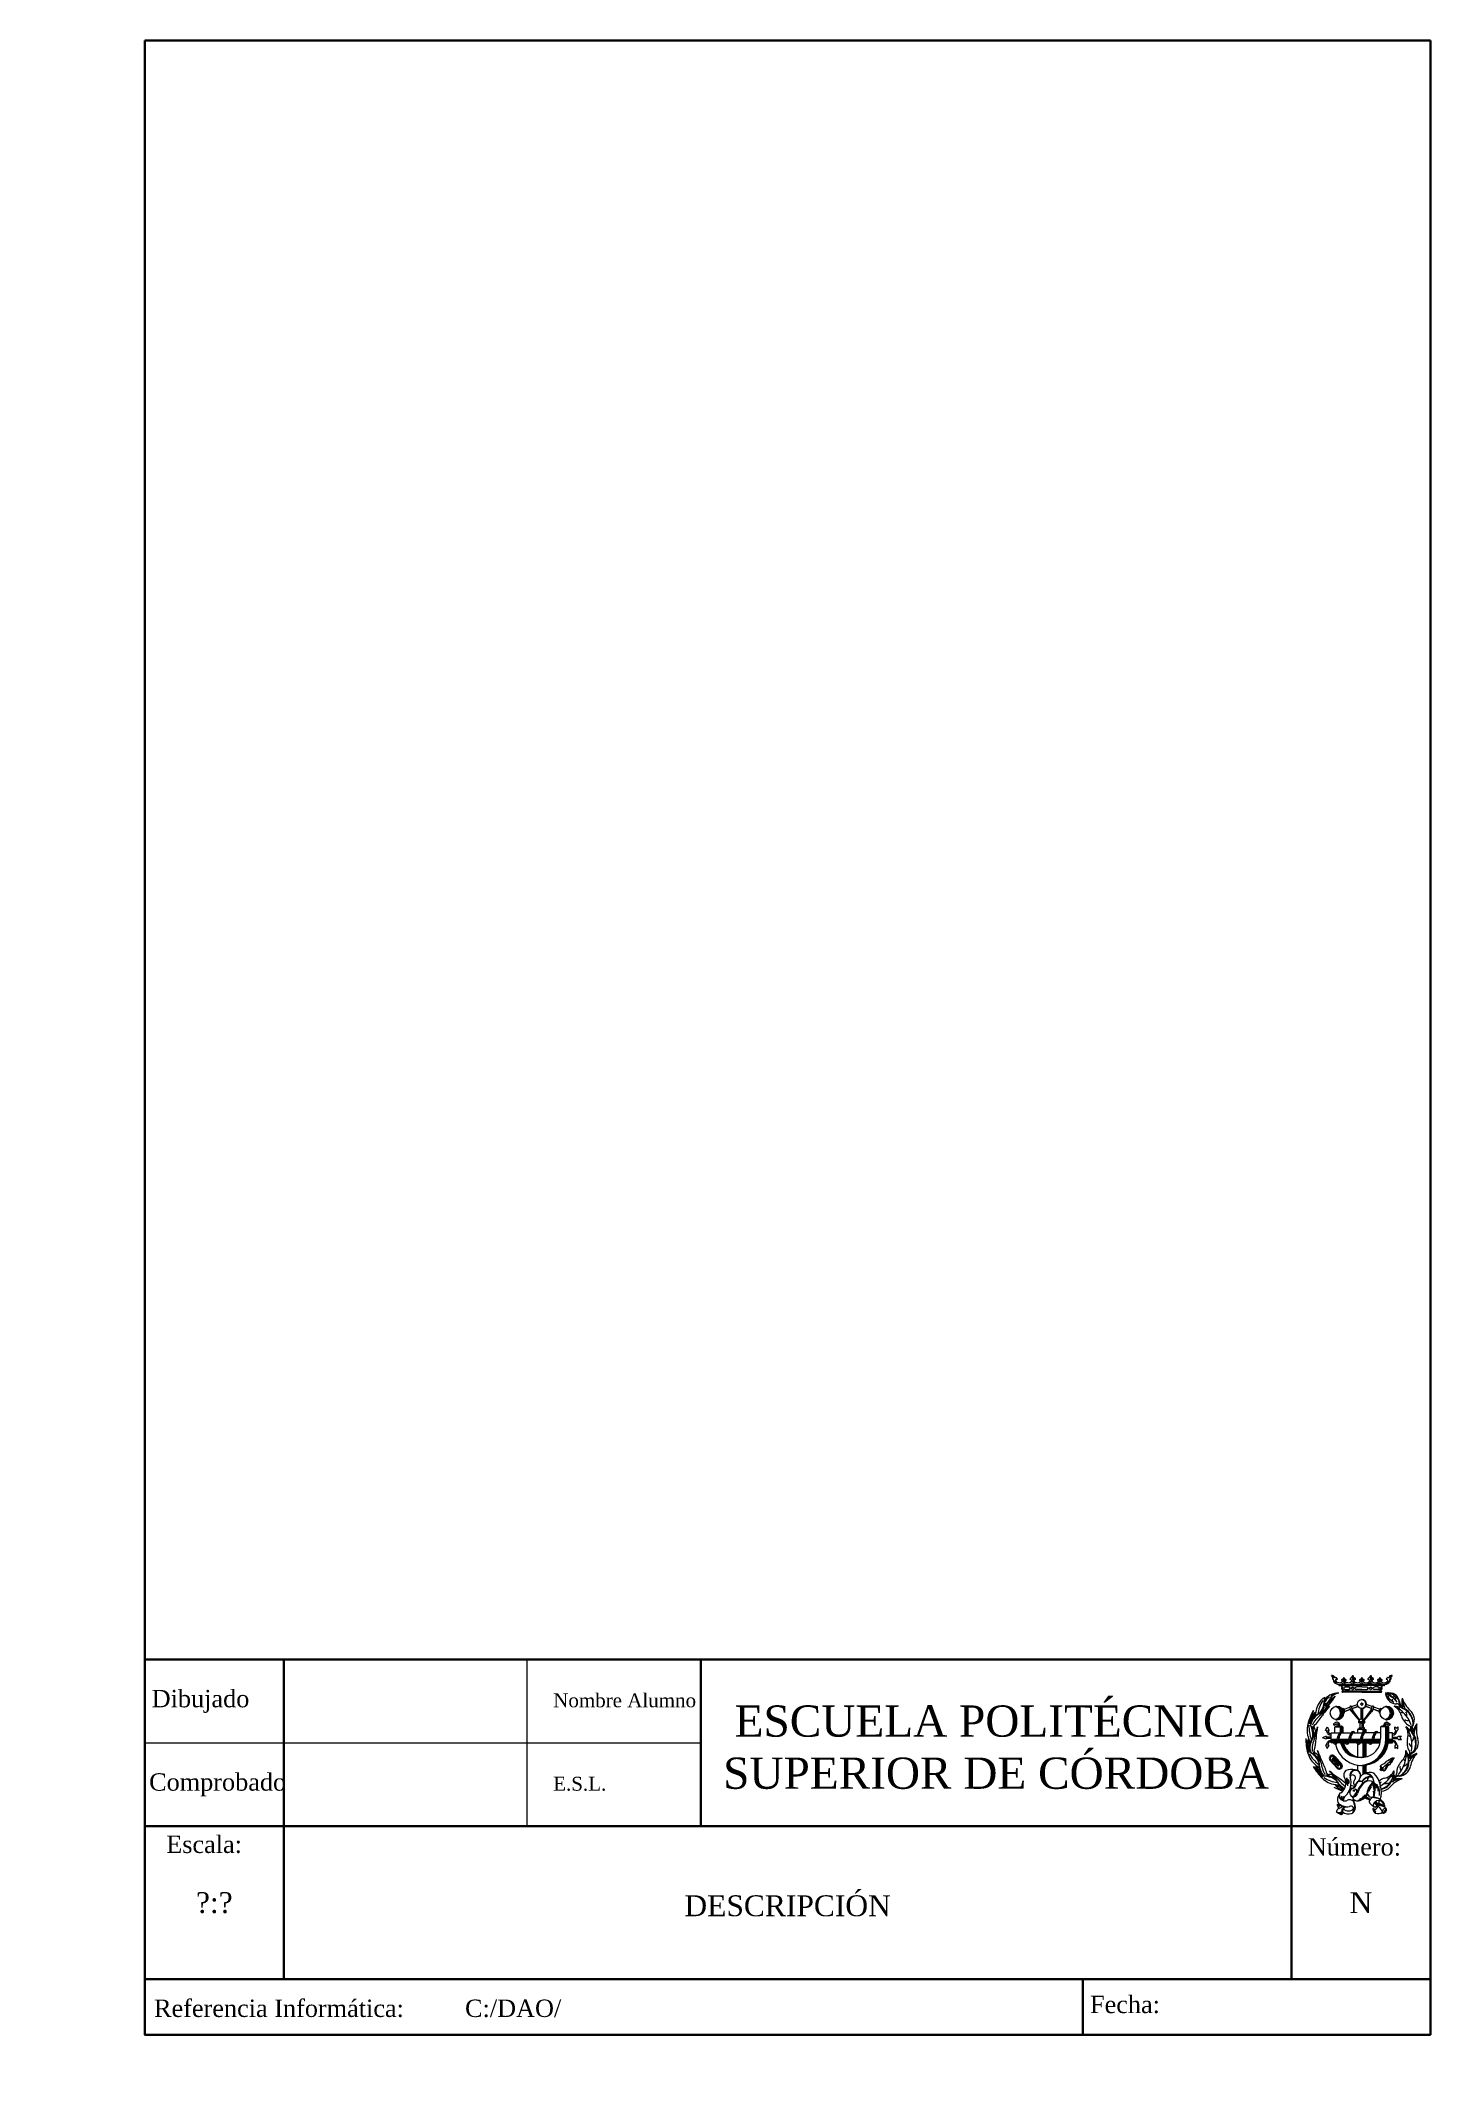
# Paper-space layout 'A4 vertical' of a CAD drawing. Header units: millimetres. Extents: x 0 to 200, y 0 to 292.
import ezdxf
from ezdxf.enums import TextEntityAlignment as Align

# ---------------------------------------------------------------- set-up
doc = ezdxf.new("R2010")
doc.units = ezdxf.units.MM
doc.layers.add('Cajetin y formato', color=7, linetype='Continuous', lineweight=35)
doc.layers.add('Textos y leyendas', color=1, linetype='Continuous', lineweight=15)
doc.styles.add('e1', font='times.ttf')

# ---------------------------------------------------------------- blocks, each defined once
blk = doc.blocks.new('Formato A4')
at = {"layer": 'Cajetin y formato'}
for p, q in [((15, 292), (200, 292)), ((15, 59), (15, 292)), ((200, 59), (200, 292)), ((15, 59), (200, 59)), ((35, 59), (35, 13)), ((95, 35), (95, 59)), ((180, 35), (180, 59)), ((15, 35), (200, 35)), ((180, 13), (180, 35)), ((15, 13), (200, 13)), ((150, 5), (150, 13))]:
    blk.add_line(p, q, dxfattribs=at)
at = {"layer": 'Cajetin y formato', "lineweight": 20}
for p, q in [((70, 35), (70, 59)), ((15, 47), (95, 47))]:
    blk.add_line(p, q, dxfattribs=at)
at = {"layer": 'Cajetin y formato', "lineweight": 13}
for p, q in [((186.43, 55.88), (186.07, 55.88)), ((186.43, 55.81), (186.07, 55.81)), ((187.35, 55.81), (187.72, 55.81)), ((188.64, 55.88), (189.02, 55.88)), ((188.64, 55.81), (189.02, 55.81)), ((188.83, 56.36), (188.72, 56.19)), ((188.72, 56.19), (188.83, 56.02)), ((188.83, 56.19), (188.72, 56.19)), ((188.83, 56.36), (188.93, 56.19)), ((188.83, 56.36), (188.83, 56.02)), ((188.83, 56.34), (188.92, 56.19)), ((188.83, 56.3), (188.9, 56.19)), ((188.9, 56.19), (188.83, 56.07)), ((188.92, 56.19), (188.83, 56.04)), ((188.93, 56.19), (188.83, 56.02)), ((188.83, 56.19), (188.93, 56.19)), ((189.94, 55.81), (190.31, 55.81)), ((191.23, 55.88), (191.6, 55.88)), ((191.23, 55.81), (191.6, 55.81)), ((191.42, 56.36), (191.31, 56.19)), ((191.31, 56.19), (191.42, 56.02)), ((191.42, 56.19), (191.31, 56.19)), ((191.42, 56.36), (191.52, 56.19)), ((191.42, 56.36), (191.42, 56.02)), ((191.42, 56.34), (191.51, 56.19)), ((191.42, 56.3), (191.49, 56.19)), ((191.49, 56.19), (191.42, 56.07)), ((191.51, 56.19), (191.42, 56.04)), ((191.52, 56.19), (191.42, 56.02)), ((191.42, 56.19), (191.52, 56.19)), ((192.53, 55.81), (192.9, 55.81)), ((193.82, 55.88), (194.18, 55.88)), ((193.82, 55.81), (194.18, 55.81)), ((186.89, 55.41), (190.12, 55.41)), ((186.89, 55.25), (190.12, 55.25)), ((190.12, 54.45), (187.34, 54.45)), ((190.12, 54.3), (187.34, 54.3)), ((187.73, 55.04), (188.29, 55.04)), ((187.73, 54.66), (188.29, 54.66)), ((190.12, 55.04), (189.37, 55.04)), ((190.12, 54.66), (189.37, 54.66)), ((193.36, 55.41), (190.12, 55.41)), ((193.36, 55.25), (190.12, 55.25)), ((190.12, 55.04), (190.88, 55.04)), ((190.12, 54.66), (190.88, 54.66)), ((190.12, 54.45), (192.91, 54.45)), ((190.12, 54.3), (192.91, 54.3)), ((192.52, 55.04), (191.96, 55.04)), ((192.52, 54.66), (191.96, 54.66)), ((186.4, 49.91), (186.09, 49.74)), ((186.42, 49.7), (186.13, 49.53)), ((186.46, 49.7), (186.16, 49.53)), ((186.5, 49.7), (186.19, 49.53)), ((186.52, 49.7), (186.21, 49.53)), ((186.52, 49.7), (186.52, 49.7)), ((187.27, 51.91), (187.41, 51.96)), ((187.5, 51.3), (187.57, 51.34)), ((187.5, 51.29), (187.61, 51.34)), ((187.5, 51.28), (187.64, 51.34)), ((187.57, 51.83), (188.4, 52.13)), ((187.68, 51.57), (188.49, 51.86)), ((187.68, 51.54), (188.5, 51.84)), ((187.68, 51.53), (188.5, 51.84)), ((188.59, 51.57), (188.4, 52.13)), ((188.8, 51.72), (188.63, 52.21)), ((188.82, 51.7), (188.64, 52.21)), ((188.65, 52.21), (189.49, 52.51)), ((188.84, 51.66), (188.65, 52.21)), ((189.79, 50.21), (188.69, 51.49)), ((188.74, 51.96), (189.58, 52.27)), ((188.75, 51.94), (189.59, 52.25)), ((188.75, 51.93), (189.59, 52.24)), ((189.83, 50.29), (188.85, 51.65)), ((189.82, 50.27), (188.85, 51.62)), ((189.81, 50.25), (188.85, 51.59)), ((189.72, 50.09), (189.92, 50.44)), ((189.72, 50.09), (190.13, 50.09)), ((189.72, 49.9), (189.72, 50.09)), ((189.87, 49.9), (189.72, 49.9)), ((189.87, 49.9), (190.13, 49.9)), ((189.87, 49.16), (189.87, 49.9)), ((189.92, 50.44), (190.13, 50.44)), ((190.01, 51.96), (190.01, 50.44)), ((190.33, 50.44), (190.13, 50.44)), ((190.54, 50.09), (190.13, 50.09)), ((190.39, 49.9), (190.13, 49.9)), ((190.34, 50.09), (190.14, 50.44)), ((190.17, 51.96), (190.17, 50.44)), ((190.19, 49.16), (190.19, 49.9)), ((190.21, 51.96), (190.21, 50.44)), ((190.41, 50.09), (190.21, 50.44)), ((190.23, 51.96), (190.23, 50.44)), ((190.25, 51.96), (190.25, 50.44)), ((190.26, 49.16), (190.26, 49.9)), ((190.48, 50.09), (190.28, 50.44)), ((190.51, 50.09), (190.31, 50.44)), ((190.54, 50.09), (190.33, 50.44)), ((190.33, 49.9), (190.33, 50.09)), ((190.33, 49.16), (190.33, 49.9)), ((190.37, 49.16), (190.37, 49.9)), ((190.39, 49.9), (190.54, 49.9)), ((190.39, 49.16), (190.39, 49.9)), ((190.41, 49.9), (190.41, 50.09)), ((190.42, 50.29), (191.41, 51.65)), ((190.44, 50.25), (191.51, 51.49)), ((190.46, 50.22), (191.55, 51.49)), ((190.47, 50.21), (191.57, 51.49)), ((190.47, 49.9), (190.47, 50.09)), ((190.51, 49.9), (190.51, 50.09)), ((190.54, 49.9), (190.54, 50.09)), ((191.51, 51.94), (190.66, 52.25)), ((191.51, 51.93), (190.66, 52.24)), ((191.52, 51.96), (190.67, 52.28)), ((191.61, 52.21), (190.75, 52.52)), ((191.41, 51.66), (191.61, 52.21)), ((191.66, 51.57), (191.86, 52.13)), ((191.67, 51.65), (191.84, 52.13)), ((191.67, 51.63), (191.85, 52.13)), ((192.58, 51.55), (191.76, 51.85)), ((192.58, 51.53), (191.76, 51.84)), ((192.59, 51.57), (191.77, 51.87)), ((192.68, 51.83), (191.86, 52.13)), ((192.76, 51.28), (192.62, 51.34)), ((192.91, 51.84), (192.77, 51.89)), ((192.95, 51.87), (192.8, 51.92)), ((192.97, 51.9), (192.83, 51.94)), ((192.99, 51.91), (192.85, 51.96)), ((193.74, 49.7), (194.05, 49.53)), ((193.78, 49.91), (194.08, 49.74)), ((193.82, 49.91), (194.13, 49.74)), ((193.85, 49.91), (194.15, 49.74)), ((193.86, 49.91), (194.17, 49.74)), ((185, 47.94), (184.45, 47.74)), ((185, 47.53), (184.45, 47.74)), ((184.88, 48.78), (185.14, 49.3)), ((185.06, 48.78), (184.88, 48.78)), ((185, 47.83), (185, 47.94)), ((185.74, 47.83), (185, 47.83)), ((185.74, 47.65), (185, 47.65)), ((185, 47.65), (185, 47.53)), ((185.14, 49.3), (185.41, 48.8)), ((185.24, 48.78), (185.41, 48.8)), ((185.72, 47.36), (186.47, 47.36)), ((185.74, 48.46), (186.91, 48.46)), ((185.74, 47.02), (185.74, 48.46)), ((185.74, 47.54), (186.54, 47.54)), ((185.74, 47.24), (186.42, 47.24)), ((185.74, 47.15), (186.38, 47.15)), ((185.74, 47.05), (186.32, 47.05)), ((186.21, 47.02), (185.74, 47.02)), ((186.26, 49.29), (187.42, 49.29)), ((186.26, 48.46), (186.26, 49.29)), ((186.84, 49.4), (186.43, 49.4)), ((187.89, 47.02), (186.57, 47.02)), ((186.59, 47.05), (188, 47.05)), ((186.62, 47.15), (188.06, 47.15)), ((186.66, 47.24), (188.1, 47.24)), ((186.71, 49.4), (186.71, 49.56)), ((186.71, 47.36), (188.15, 47.36)), ((186.78, 47.54), (188.22, 47.54)), ((186.84, 49.4), (187.25, 49.4)), ((186.86, 49.4), (186.86, 49.56)), ((186.91, 49.4), (186.91, 49.56)), ((186.94, 49.4), (186.94, 49.56)), ((186.96, 49.4), (186.96, 49.56)), ((187.01, 49.29), (187.01, 48.58)), ((187.17, 49.29), (187.17, 48.65)), ((187.2, 48.46), (187.27, 48.46)), ((187.27, 48.46), (188.59, 48.46)), ((187.28, 49.29), (187.28, 48.63)), ((187.35, 49.29), (187.35, 48.59)), ((187.42, 49.29), (187.42, 48.54)), ((189.57, 47.02), (188.25, 47.02)), ((188.27, 47.05), (189.68, 47.05)), ((188.3, 47.15), (189.74, 47.15)), ((188.34, 47.24), (189.78, 47.24)), ((188.39, 47.36), (189.83, 47.36)), ((188.46, 47.54), (189.9, 47.54)), ((188.88, 48.46), (189.53, 48.46)), ((189.53, 48.93), (189.53, 48.46)), ((190.13, 48.93), (189.53, 48.93)), ((189.53, 48.46), (190.13, 48.46)), ((189.53, 46.86), (189.53, 44.97)), ((189.73, 49.16), (190.13, 49.16)), ((189.73, 48.93), (189.73, 49.16)), ((190.13, 47.02), (189.86, 47.02)), ((189.95, 47.05), (191.36, 47.05)), ((189.98, 47.15), (191.42, 47.15)), ((190.02, 47.24), (191.46, 47.24)), ((190.07, 47.36), (191.51, 47.36)), ((190.52, 49.16), (190.13, 49.16)), ((190.13, 48.93), (190.73, 48.93)), ((190.27, 48.46), (190.13, 48.46)), ((190.13, 47.02), (191.25, 47.02)), ((190.14, 47.54), (191.58, 47.54)), ((190.3, 48.93), (190.3, 49.16)), ((190.31, 48.53), (190.31, 48.93)), ((190.31, 44.91), (190.31, 47.02)), ((190.4, 48.93), (190.4, 49.16)), ((190.46, 48.93), (190.46, 49.16)), ((190.5, 48.93), (190.5, 49.16)), ((190.51, 48.64), (190.51, 48.93)), ((190.51, 44.93), (190.51, 47.02)), ((190.52, 48.93), (190.52, 49.16)), ((191.95, 48.46), (190.56, 48.46)), ((190.63, 48.63), (190.63, 48.93)), ((190.63, 44.95), (190.63, 47.02)), ((190.68, 48.61), (190.68, 48.93)), ((190.68, 44.96), (190.68, 47.02)), ((190.73, 48.93), (190.73, 48.58)), ((190.73, 47.02), (190.73, 44.97)), ((191.61, 47.02), (192.77, 47.02)), ((191.63, 47.05), (192.78, 47.05)), ((191.66, 47.15), (192.8, 47.15)), ((191.7, 47.24), (192.81, 47.24)), ((191.75, 47.36), (192.83, 47.36)), ((191.82, 47.54), (192.84, 47.54)), ((192.84, 48.46), (192.24, 48.46)), ((192.84, 49.29), (192.84, 47.62)), ((194, 49.29), (192.84, 49.29)), ((193.42, 49.4), (193.01, 49.4)), ((193.3, 49.4), (193.3, 49.56)), ((193.42, 49.4), (193.83, 49.4)), ((193.46, 49.4), (193.46, 49.56)), ((193.5, 49.4), (193.5, 49.56)), ((193.53, 49.4), (193.53, 49.56)), ((193.54, 49.4), (193.54, 49.56)), ((193.6, 47.62), (193.6, 49.29)), ((193.77, 47.62), (193.77, 49.29)), ((193.88, 47.62), (193.88, 49.29)), ((193.93, 47.62), (193.93, 49.29)), ((193.95, 47.02), (194.52, 47.02)), ((193.96, 47.05), (194.52, 47.05)), ((193.97, 47.15), (194.52, 47.15)), ((193.98, 47.24), (194.52, 47.24)), ((193.99, 47.36), (194.52, 47.36)), ((194, 47.62), (194, 49.29)), ((194.52, 48.46), (194, 48.46)), ((194, 47.54), (194.52, 47.54)), ((194.52, 47.02), (194.52, 48.46)), ((194.52, 47.83), (195.26, 47.83)), ((194.52, 47.65), (195.26, 47.65)), ((194.9, 49.29), (195.09, 49.11)), ((194.9, 48.91), (194.9, 49.29)), ((195.02, 48.78), (194.9, 48.91)), ((195.09, 49.11), (195.33, 49.3)), ((195.33, 48.89), (195.2, 48.78)), ((195.26, 47.83), (195.43, 47.97)), ((195.26, 47.65), (195.43, 47.5)), ((195.33, 49.3), (195.33, 48.89)), ((195.43, 47.97), (195.86, 47.97)), ((195.43, 47.5), (195.86, 47.5)), ((195.86, 47.97), (195.62, 47.74)), ((195.86, 47.5), (195.62, 47.74)), ((185.06, 46.69), (184.88, 46.69)), ((184.88, 46.69), (185.14, 46.17)), ((185.14, 46.17), (185.41, 46.67)), ((185.24, 46.69), (185.41, 46.67)), ((185.59, 44.44), (186.56, 43.37)), ((185.68, 44.52), (186.65, 43.45)), ((185.91, 44.53), (186.63, 43.74)), ((186.04, 44.71), (186.76, 43.93)), ((186.08, 44.73), (186.8, 43.95)), ((186.09, 44.93), (187.06, 43.86)), ((186.11, 44.73), (186.83, 43.95)), ((186.13, 44.94), (187.1, 43.87)), ((186.16, 44.94), (187.13, 43.87)), ((186.18, 45.01), (187.15, 43.94)), ((186.18, 45.01), (187.15, 43.94)), ((186.22, 45.02), (187.19, 43.95)), ((186.25, 45.02), (187.22, 43.95)), ((192.83, 43.12), (194.7, 44.8)), ((194.4, 44.72), (194.59, 44.52)), ((194.62, 44.77), (194.72, 44.88)), ((194.78, 44.81), (194.67, 44.71)), ((194.72, 44.88), (194.78, 44.81)), ((195.02, 46.69), (194.9, 46.57)), ((194.9, 46.57), (194.9, 46.18)), ((194.9, 46.18), (195.09, 46.36)), ((195.09, 46.36), (195.33, 46.17)), ((195.33, 46.58), (195.2, 46.69)), ((195.33, 46.17), (195.33, 46.58)), ((189.53, 43.79), (189.53, 43.02)), ((190.31, 42.47), (190.31, 43.75)), ((190.51, 42.56), (190.51, 43.77)), ((190.63, 42.61), (190.63, 43.78)), ((190.68, 42.63), (190.68, 43.79)), ((190.73, 43.79), (190.73, 42.64)), ((192.88, 43.29), (192.73, 43.16)), ((192.73, 43.16), (192.85, 43)), ((192.83, 43.25), (192.96, 43.09)), ((192.85, 43), (193.01, 43.13)), ((192.86, 43.27), (192.99, 43.11)), ((191.8, 37.58), (192.1, 37.07))]:
    blk.add_line(p, q, dxfattribs=at)
at = {"layer": 'Cajetin y formato'}
blk.add_lwpolyline([(15, 59), (15, 5), (200, 5), (200, 59)], dxfattribs=at)
at = {"layer": 'Cajetin y formato', "lineweight": 13}
for centre, radius in [((187.51, 56.01), 0.105), ((190.1, 56.01), 0.105), ((192.69, 56.01), 0.105), ((188.83, 54.85), 0.189), ((190.12, 52.59), 0.635), ((190.12, 52.59), 0.142), ((191.42, 54.85), 0.189), ((186.54, 51.29), 0.958), ((188.72, 51.62), 0.132), ((188.72, 51.62), 0.0626), ((191.54, 51.62), 0.132), ((191.54, 51.62), 0.0626), ((193.72, 51.29), 0.958)]:
    blk.add_circle(centre, radius, dxfattribs=at)
for centre, radius, start, end in [((185.88, 56.36), 0.337, 0, 110.5678), ((184.96, 55.88), 1.13, 0.0474, 44.9776), ((185.8, 56.36), 0.337, 0, 83.735), ((185.85, 56.36), 0.337, 0, 87.7257), ((186.02, 56.26), 0.126, 111.4749, 288.1112), ((186.07, 55.84), 0.0351, 90, 270), ((186.89, 56.44), 1.03, 217.4875, 308.9217), ((186.34, 56.12), 0.271, 0, 118.3292), ((186.53, 55.88), 0.241, 87.29, 180), ((186.27, 56.12), 0.271, 0, 82.1956), ((186.77, 56.44), 0.778, 233.6848, 274.1558), ((186.32, 56.12), 0.271, 0, 87.1697), ((186.58, 55.88), 0.241, 87.29, 180), ((186.35, 55.84), 0.0351, 270, 90), ((186.6, 55.88), 0.241, 87.29, 180), ((186.82, 56.44), 0.778, 233.6848, 272.3573), ((186.4, 55.84), 0.0351, 270, 90), ((186.86, 56.44), 0.778, 233.6848, 271.1223), ((186.43, 55.84), 0.0351, 270, 90), ((186.89, 56.44), 0.778, 233.6848, 306.3152), ((187.32, 56), 0.138, 57.0101, 180), ((187.15, 55.81), 0.195, 360, 80.4594), ((187.26, 56), 0.138, 57.0101, 77.2533), ((187.3, 56), 0.138, 57.0101, 84.9367), ((187.73, 56.12), 0.331, 125.9765, 180), ((187.46, 56.01), 0.105, 283.8341, 76.1659), ((187.28, 56.12), 0.331, 0, 47.2049), ((187.48, 56.01), 0.105, 277.6789, 82.3211), ((187.5, 56.01), 0.105, 272.8217, 87.1783), ((187.32, 56.12), 0.331, 0, 51.3748), ((187.34, 56.12), 0.331, 0, 54.0235), ((188.18, 56.44), 1.03, 231.0783, 308.9217), ((188.07, 56.44), 0.778, 233.6848, 274.1558), ((187.86, 55.81), 0.195, 99.5406, 180), ((188.12, 56.44), 0.778, 233.6848, 272.3573), ((187.75, 56), 0.138, 0, 122.9899), ((188.15, 56.44), 0.778, 233.6848, 271.1223), ((187.89, 55.81), 0.195, 99.5406, 180), ((187.69, 56), 0.138, 0, 77.2533), ((187.92, 55.81), 0.195, 99.5406, 180), ((188.18, 56.44), 0.778, 233.6848, 306.3152), ((187.72, 56), 0.138, 0, 84.9367), ((188.66, 56.13), 0.242, 87.5947, 180), ((188.42, 55.88), 0.249, 360, 90.7689), ((188.64, 55.84), 0.0356, 90, 270), ((189.03, 56.37), 0.368, 123.9274, 180), ((188.53, 56.37), 0.368, 0, 46.6209), ((188.58, 56.37), 0.368, 0, 51.6766), ((188.61, 56.37), 0.368, 0, 54.4107), ((188.62, 56.37), 0.368, 0, 56.0726), ((189.48, 56.44), 1.03, 231.0783, 308.9217), ((188.91, 56.13), 0.242, 0, 92.4053), ((189.15, 55.88), 0.249, 89.2311, 180), ((189.36, 56.44), 0.778, 233.6848, 274.1558), ((188.96, 56.13), 0.242, 0, 92.4053), ((189.2, 55.88), 0.249, 89.2311, 180), ((189.41, 56.44), 0.778, 233.6848, 272.3573), ((188.98, 56.13), 0.242, 0, 92.4053), ((189.22, 55.88), 0.249, 89.2311, 180), ((189.45, 56.44), 0.778, 233.6848, 271.1223), ((189, 56.13), 0.242, 0, 92.4053), ((189.24, 55.88), 0.249, 89.2311, 180), ((189.02, 55.84), 0.0356, 270, 90), ((189.48, 56.44), 0.778, 233.6848, 306.3152), ((189.91, 56), 0.138, 57.0101, 180), ((189.74, 55.81), 0.195, 360, 80.4594), ((189.85, 56), 0.138, 57.0101, 77.2533), ((189.89, 56), 0.138, 57.0101, 84.9367), ((190.32, 56.12), 0.331, 125.9765, 180), ((190.05, 56.01), 0.105, 283.8341, 76.1659), ((189.87, 56.12), 0.331, 0, 47.2049), ((190.09, 56.01), 0.105, 272.8217, 87.1783), ((190.07, 56.01), 0.105, 277.6789, 82.3211), ((189.9, 56.12), 0.331, 0, 51.3748), ((189.93, 56.12), 0.331, 0, 54.0235), ((190.77, 56.44), 1.03, 231.0783, 308.9217), ((190.44, 55.81), 0.195, 99.5406, 180), ((190.33, 56), 0.138, 0, 122.9899), ((190.48, 55.81), 0.195, 99.5406, 180), ((190.27, 56), 0.138, 0, 77.2533), ((190.5, 55.81), 0.195, 99.5406, 180), ((190.77, 56.44), 0.778, 233.6848, 306.3152), ((190.31, 56), 0.138, 0, 84.9367), ((190.61, 56.44), 1.03, 274.4844, 308.9217), ((190.69, 56.44), 1.03, 272.2951, 308.9217), ((190.74, 56.44), 1.03, 270.8741, 308.9217), ((191.24, 56.13), 0.242, 87.5947, 180), ((191.01, 55.88), 0.249, 360, 90.7689), ((191.23, 55.84), 0.0356, 90, 270), ((191.62, 56.37), 0.368, 123.9274, 180), ((191.12, 56.37), 0.368, 0, 46.6209), ((191.17, 56.37), 0.368, 0, 51.6766), ((191.19, 56.37), 0.368, 0, 54.4107), ((191.21, 56.37), 0.368, 0, 56.0726), ((192.06, 56.44), 1.03, 231.0783, 308.9217), ((191.5, 56.13), 0.242, 0, 92.4053), ((191.73, 55.88), 0.249, 89.2311, 180), ((191.54, 56.13), 0.242, 0, 92.4053), ((191.78, 55.88), 0.249, 89.2311, 180), ((191.57, 56.13), 0.242, 0, 92.4053), ((191.81, 55.88), 0.249, 89.2311, 180), ((191.59, 56.13), 0.242, 0, 92.4053), ((191.83, 55.88), 0.249, 89.2311, 180), ((191.6, 55.84), 0.0356, 270, 90), ((192.06, 56.44), 0.778, 233.6848, 306.3152), ((191.9, 56.44), 1.03, 274.4844, 308.9217), ((191.98, 56.44), 1.03, 272.2951, 308.9217), ((192.03, 56.44), 1.03, 270.8741, 308.9217), ((192.5, 56), 0.138, 57.0101, 180), ((192.33, 55.81), 0.195, 360, 80.4594), ((192.44, 56), 0.138, 57.0101, 77.2533), ((192.48, 56), 0.138, 57.0101, 84.9367), ((192.91, 56.12), 0.331, 125.9765, 180), ((192.64, 56.01), 0.105, 283.8341, 76.1659), ((192.66, 56.01), 0.105, 277.6789, 82.3211), ((192.46, 56.12), 0.331, 0, 47.2049), ((192.68, 56.01), 0.105, 272.8217, 87.1783), ((192.49, 56.12), 0.331, 0, 51.3748), ((192.52, 56.12), 0.331, 0, 54.0235), ((193.36, 56.44), 1.03, 231.0783, 322.5125), ((193.03, 55.81), 0.195, 99.5406, 180), ((192.92, 56), 0.138, 0, 122.9899), ((193.07, 55.81), 0.195, 99.5406, 180), ((192.86, 56), 0.138, 0, 77.2533), ((193.09, 55.81), 0.195, 99.5406, 180), ((193.36, 56.44), 0.778, 233.6848, 306.3152), ((192.9, 56), 0.138, 0, 84.9367), ((193.2, 56.44), 1.03, 274.4844, 322.5125), ((193.28, 56.44), 1.03, 272.2951, 322.5125), ((193.33, 56.44), 1.03, 270.8741, 322.5125), ((193.9, 56.12), 0.271, 61.6708, 180), ((193.64, 55.88), 0.241, 360, 92.71), ((193.82, 55.84), 0.0351, 90, 270), ((193.84, 56.12), 0.271, 61.6708, 82.9086), ((193.88, 56.12), 0.271, 61.6708, 87.8231), ((194.37, 56.36), 0.337, 69.4322, 180), ((195.22, 55.88), 1.13, 135.0224, 179.9526), ((194.11, 55.84), 0.0351, 270, 90), ((195.26, 55.88), 1.13, 135.0224, 179.9526), ((195.28, 55.88), 1.13, 135.0224, 179.9526), ((194.16, 55.84), 0.0351, 270, 90), ((194.18, 55.84), 0.0351, 270, 90), ((194.23, 56.26), 0.126, 251.8888, 68.5251), ((194.22, 56.26), 0.126, 256.994, 63.8146), ((194.2, 56.26), 0.126, 265.962, 55.5194), ((194.16, 56.26), 0.126, 280.6316, 41.8631), ((186.84, 50.95), 3.37, 135.6062, 171.6884), ((188.27, 50.63), 4.49, 146.9834, 173.8098), ((181.62, 53.16), 3.1, 319.8482, 357.5338), ((184.93, 52.88), 0.662, 99.9433, 139.4189), ((185.15, 51.9), 0.725, 92.367, 135.4695), ((185, 51.96), 0.678, 79.8764, 119.8354), ((183.2, 52.83), 1.53, 346.3132, 7.4613), ((185.38, 53.16), 0.674, 146.209, 191.4992), ((186.26, 52.34), 1.69, 113.5017, 156.0589), ((186.16, 52.25), 1.49, 117.9975, 164.2904), ((185.31, 52.06), 0.602, 108.82, 160.2708), ((183.26, 53.89), 2.54, 311.7099, 337.67), ((183.99, 54.01), 1.71, 304.6477, 338.4711), ((185.26, 52.37), 0.291, 118.9, 187.3769), ((184.29, 53.57), 1.47, 297.9268, 333.8272), ((182.07, 54.1), 3.73, 324.0238, 341.5805), ((184.02, 53.9), 1.68, 310.6952, 335.63), ((160.99, 78.55), 35.47, 313.4343, 315.5563), ((176.76, 59.9), 11.39, 319.8454, 327.0622), ((184.44, 55.73), 2.75, 292.1998, 312.8609), ((186.74, 52.92), 1.25, 87.1444, 158.4711), ((187.04, 52.44), 1.74, 97.8717, 146.2715), ((186.95, 50.75), 3.42, 92.558, 113.5017), ((186.89, 55.33), 0.0779, 90, 270), ((186.68, 54.59), 0.765, 349.4489, 59.401), ((187.4, 54.87), 0.209, 120.0982, 282.0362), ((187.34, 54.37), 0.0776, 90, 270), ((187.73, 54.85), 0.189, 90, 270), ((188.21, 54.85), 0.189, 270, 90), ((188.26, 54.85), 0.189, 270, 90), ((188.29, 54.85), 0.189, 270, 90), ((188.75, 54.85), 0.189, 281.6576, 78.3424), ((188.81, 54.85), 0.189, 273.3097, 86.6903), ((189.37, 54.85), 0.189, 90, 270), ((190.09, 52.59), 0.635, 271.4004, 88.5996), ((190.09, 52.59), 0.142, 276.2749, 83.7251), ((190.11, 52.59), 0.635, 270.6001, 89.3999), ((190.11, 52.59), 0.142, 272.6849, 87.3151), ((190.8, 54.85), 0.189, 270, 90), ((190.86, 54.85), 0.189, 270, 90), ((190.88, 54.85), 0.189, 270, 90), ((191.34, 54.85), 0.189, 281.6576, 78.3424), ((191.4, 54.85), 0.189, 273.3097, 86.6903), ((191.96, 54.85), 0.189, 90, 270), ((192.44, 54.85), 0.189, 270, 90), ((192.5, 54.85), 0.189, 270, 90), ((192.52, 54.85), 0.189, 270, 90), ((193.49, 54.59), 0.765, 120.599, 190.5511), ((193.55, 54.59), 0.765, 120.599, 190.5511), ((193.57, 54.59), 0.765, 120.599, 190.5511), ((192.85, 54.87), 0.209, 257.9638, 59.9018), ((192.83, 54.87), 0.209, 263.9636, 55.0431), ((192.77, 54.87), 0.209, 279.0748, 42.5408), ((192.91, 54.37), 0.0776, 270, 90), ((193.36, 55.33), 0.0779, 270, 90), ((196.44, 55.84), 3.42, 211.9589, 240.088), ((192.36, 50.6), 3.64, 55.3543, 71.0299), ((195.43, 54.39), 1.93, 190.6666, 226.8393), ((195.21, 56.63), 2.92, 235.241, 251.5698), ((194.03, 54.39), 0.509, 197.5886, 243.3759), ((192.9, 51.31), 2.8, 33.7197, 72.9073), ((194.84, 55.17), 1.38, 222.0387, 242.7492), ((193.46, 52.75), 1.53, 66.4536, 76.6456), ((191.55, 53.06), 2.55, 22.0071, 27.6474), ((194.99, 53.92), 1.12, 185.8221, 201.4835), ((194.06, 53.58), 0.309, 235.3428, 289.9911), ((194.65, 56.21), 2.32, 251.6495, 260.0214), ((194.22, 52.94), 1.23, 44.2322, 97.1555), ((192.63, 53.1), 1.78, 17.8946, 36.1416), ((193.83, 52.76), 1.41, 24.744, 80.1147), ((192.87, 53.04), 1.64, 19.8775, 42.9392), ((195.03, 53.96), 1.34, 226.8393, 274.6114), ((192.07, 50.18), 4.15, 40.416, 55.3543), ((194.73, 53.17), 0.258, 146.5976, 219.5115), ((194.74, 54.2), 0.559, 248.559, 287.9046), ((194.6, 53.88), 0.19, 337.8664, 49.1821), ((193.47, 52.44), 2.1, 14.857, 45.3649), ((193.86, 52.59), 1.73, 14.6513, 44.2322), ((195.23, 52.42), 0.222, 47.4792, 113.0121), ((192.87, 49.86), 3.71, 37.991, 47.4792), ((195.74, 52.84), 0.283, 148.9817, 213.6762), ((195.83, 52.89), 0.352, 165.3013, 211.0944), ((203.23, 57.83), 9.29, 213.6762, 217.1801), ((195.93, 52.91), 0.411, 164.0495, 210.8495), ((200.13, 55.49), 5.37, 211.0944, 216.5148), ((203.77, 57.6), 9.54, 210.8495, 213.5712), ((199.88, 52.84), 3.99, 171.679, 186.3392), ((201.02, 53.07), 5.1, 176.0496, 187.2952), ((201.41, 53.99), 5.5, 185.9493, 198.8327), ((199.92, 54.78), 4.21, 198.7833, 228.0549), ((185.61, 48.86), 3.37, 165.6062, 201.6884), ((190.28, 47.55), 8.22, 150.1512, 164.8488), ((188.97, 48.71), 6.52, 153.2169, 171.0795), ((187.58, 49.69), 4.84, 156.1927, 181.1019), ((185.21, 48.9), 2.57, 118.3783, 164.2398), ((189.76, 49.18), 7.03, 165.9014, 176.6388), ((184.73, 49.36), 2, 130.5199, 173.0969), ((184.85, 49.21), 2.15, 131.8447, 169.5631), ((184.08, 50.28), 1.29, 116.3109, 164.5879), ((185.45, 49.84), 2.52, 140.5494, 170.0066), ((187.24, 47.19), 4.88, 128.165, 150.6335), ((173.31, 58.45), 13.43, 317.9297, 325.8383), ((169.5, 52.69), 14.01, 351.7593, 354.7587), ((211.86, 47.3), 28.66, 171.6884, 173.1259), ((185.13, 49.12), 2.41, 115.5689, 135.4627), ((181.02, 56.67), 6.26, 298.3783, 315.3897), ((171.33, 72.42), 24.69, 301.1399, 303.1916), ((181.9, 53), 2.84, 321.3433, 349.0169), ((172.52, 74.15), 25.53, 297.2693, 298.9428), ((179.51, 57.04), 7.63, 308.165, 321.3919), ((181.05, 53.58), 3.92, 324.4513, 340.2708), ((196.64, 42.62), 14.76, 139.1617, 145.8383), ((184.11, 52.22), 0.871, 319.194, 7.3769), ((184.23, 52.18), 0.78, 325.3645, 8.0161), ((186.18, 49.65), 0.127, 134.9929, 283.2717), ((186.1, 51.29), 0.958, 283.2366, 76.7634), ((186.26, 51.29), 0.958, 278.3959, 81.6041), ((186.58, 49.58), 0.379, 356.8582, 119.1323), ((186.49, 49.58), 0.134, 69.1386, 119.1323), ((186.37, 51.29), 0.958, 275.1405, 84.8595), ((186.53, 49.58), 0.134, 78.4969, 119.1323), ((186.44, 51.29), 0.958, 272.8532, 87.1468), ((186.56, 49.58), 0.134, 85.9158, 119.1323), ((186.49, 51.29), 0.958, 271.5212, 88.4788), ((186.58, 49.58), 0.134, 351.0686, 119.1323), ((186.52, 51.29), 0.958, 270.5704, 89.4296), ((186.49, 49.58), 0.379, 356.8582, 82.7779), ((186.53, 49.58), 0.379, 356.8582, 85.963), ((186.56, 49.58), 0.379, 356.8582, 88.5592), ((187.15, 51.54), 0.464, 334.534, 61.9464), ((187.19, 51.54), 0.464, 334.534, 63.8844), ((187.22, 51.54), 0.464, 334.534, 65.2169), ((188.52, 52.17), 0.132, 19.478, 199.478), ((188.5, 52.17), 0.132, 19.478, 85.8981), ((188.51, 52.17), 0.132, 19.478, 88.2432), ((188.7, 51.62), 0.132, 274.1019, 85.8981), ((188.71, 51.62), 0.132, 271.7568, 88.2432), ((188.7, 51.62), 0.0626, 278.6725, 81.3275), ((188.71, 51.62), 0.0626, 273.7052, 86.2948), ((191.52, 51.62), 0.132, 274.9513, 85.0487), ((191.53, 51.62), 0.132, 272.9684, 87.0316), ((191.52, 51.62), 0.0626, 280.4827, 79.5173), ((191.53, 51.62), 0.0626, 276.2671, 83.7329), ((191.71, 52.17), 0.132, 157.2223, 160.522), ((191.72, 52.17), 0.132, 158.5429, 160.522), ((191.73, 52.17), 0.132, 340.522, 160.522), ((191.71, 52.17), 0.132, 340.522, 85.0487), ((191.72, 52.17), 0.132, 340.522, 87.0316), ((193.04, 51.54), 0.464, 114.7831, 205.466), ((193.67, 49.58), 0.379, 60.8677, 183.1418), ((193.59, 49.58), 0.134, 72.3825, 188.9314), ((193.28, 51.29), 0.958, 283.2366, 76.7634), ((193.63, 49.58), 0.134, 81.296, 188.9314), ((193.66, 49.58), 0.134, 87.1086, 188.9314), ((193.67, 49.58), 0.134, 60.8677, 188.9314), ((193.44, 51.29), 0.958, 278.3959, 81.6041), ((193.55, 51.29), 0.958, 275.1405, 84.8595), ((193.59, 49.58), 0.379, 60.8677, 83.8664), ((193.63, 49.58), 0.379, 60.8677, 86.9376), ((193.62, 51.29), 0.958, 272.8532, 87.1468), ((193.66, 49.58), 0.379, 60.8677, 88.9796), ((193.67, 51.29), 0.958, 271.5212, 88.4788), ((193.7, 51.29), 0.958, 270.5704, 89.4296), ((193.99, 49.65), 0.127, 290.1317, 45.0071), ((194.08, 49.65), 0.127, 256.7283, 45.0071), ((194.04, 49.65), 0.127, 279.1409, 45.0071), ((194.06, 49.65), 0.127, 273.0355, 45.0071), ((194.64, 49.18), 3.1, 46.9632, 87.3219), ((192.9, 48.07), 4.6, 19.4847, 65.833), ((193.65, 50.32), 2.26, 15.14, 59.86), ((195.24, 51.82), 0.329, 0.91, 51.1205), ((195.58, 52.31), 0.11, 106.3181, 338.0909), ((195.54, 52.31), 0.0787, 44.0095, 132.1151), ((195.83, 51.97), 0.166, 46.862, 137.9623), ((195.26, 50.45), 1.72, 56.4764, 74.3637), ((195.89, 51.82), 0.471, 255.1514, 295.1872), ((195.94, 52.28), 0.129, 335.1404, 280.0193), ((198.12, 51.53), 2.37, 195.14, 241.092), ((195.87, 52.16), 0.237, 29.5811, 82.4184), ((195.94, 52.3), 0.126, 12.1717, 101.4462), ((196.16, 52.05), 0.245, 165.9182, 192.5089), ((196.12, 52.05), 0.186, 286.8212, 198.5313), ((196.07, 51.99), 0.226, 358.2099, 98.4045), ((196.12, 52.09), 0.165, 20.0441, 108.4241), ((195.1, 49.75), 2.42, 356.4239, 62.3396), ((195.2, 49.85), 2.33, 353.7772, 62.8895), ((201.41, 53.99), 5.5, 201.5701, 204.2292), ((196.85, 51.01), 0.815, 231.192, 278.6812), ((195.95, 51.05), 0.662, 340.7334, 36.877), ((195.11, 49.68), 2.41, 358.0368, 46.9632), ((195.94, 50.34), 1.75, 334.6505, 48.0549), ((201.19, 47.27), 3.99, 141.679, 156.3392), ((202.28, 46.89), 5.1, 146.0496, 157.2952), ((203.08, 47.5), 5.5, 155.9493, 168.8327), ((202.19, 48.92), 4.21, 168.7833, 198.0549), ((190.29, 47.64), 8.22, 180.1512, 194.8488), ((188.58, 47.98), 6.52, 183.2169, 201.0795), ((186.89, 48.14), 4.84, 186.1927, 211.1019), ((183.56, 46.9), 1.29, 146.3109, 194.5879), ((189.03, 48.79), 7.03, 195.9014, 206.6388), ((184.96, 47.2), 2.52, 170.5494, 200.0066), ((169.72, 41.7), 14.01, 21.7593, 24.7587), ((209.11, 58.21), 28.66, 201.6884, 203.1259), ((187.01, 49.3), 4.49, 176.9834, 203.8098), ((184.58, 46.42), 2, 160.5199, 203.0969), ((184.76, 46.36), 2.15, 161.8447, 199.5631), ((185.23, 46.27), 2.57, 148.3783, 194.2398), ((185.05, 46.42), 2.41, 145.5689, 165.4627), ((181.52, 48.66), 1.53, 16.3132, 37.4613), ((179.99, 48.16), 3.1, 349.8482, 27.5338), ((183.51, 48.81), 0.678, 109.8764, 149.8354), ((187.84, 45.81), 4.88, 158.165, 180.6335), ((183.67, 48.84), 0.725, 122.367, 165.4695), ((180.31, 48.17), 2.84, 351.3433, 19.0169), ((177.71, 50.9), 6.26, 328.3783, 345.3897), ((161.44, 59.7), 24.69, 331.1399, 333.1916), ((161.61, 61.79), 25.53, 327.2693, 328.9428), ((183.74, 49.05), 0.602, 138.82, 190.2708), ((179.28, 48.25), 3.92, 354.4513, 10.2708), ((183.53, 49.3), 0.291, 148.9, 217.3769), ((170.15, 48.59), 13.43, 347.9297, 355.8383), ((182.61, 48.59), 0.871, 349.194, 37.3769), ((176.22, 50.46), 7.63, 338.165, 351.3919), ((198.26, 46.55), 14.76, 169.1617, 175.8383), ((185.73, 48.79), 0.675, 180.4191, 270.4191), ((185.73, 46.68), 0.675, 89.5809, 179.5809), ((185.73, 48.79), 0.496, 180.57, 270.57), ((185.73, 46.68), 0.496, 89.43, 179.43), ((186.3, 47.12), 0.294, 200.5322, 339.4678), ((186.21, 47.2), 0.18, 270, 339.3195), ((186.22, 47.12), 0.294, 277.4021, 339.4678), ((186.25, 47.12), 0.294, 274.4265, 339.4678), ((186.28, 47.12), 0.294, 272.1334, 339.4678), ((186.43, 49.29), 0.114, 90, 177.9027), ((190.13, 47.62), 3.87, 191.7311, 0), ((201.03, 41.6), 15.66, 156.945, 159.3195), ((200.96, 41.6), 15.44, 156.5919, 159.4678), ((200.99, 41.6), 15.44, 156.5919, 159.4678), ((201.01, 41.6), 15.44, 156.5919, 159.4678), ((201.03, 41.6), 15.44, 156.5919, 159.4678), ((172.45, 53.87), 15.44, 336.5919, 339.4678), ((172.38, 53.87), 15.66, 336.945, 339.3195), ((172.41, 53.87), 15.66, 336.945, 339.3195), ((172.43, 53.87), 15.66, 336.945, 339.3195), ((172.45, 53.87), 15.66, 336.945, 339.3195), ((187.19, 48.35), 0.294, 20.5322, 159.4678), ((187.2, 48.28), 0.18, 90, 159.3195), ((187.23, 48.28), 0.18, 90, 159.3195), ((189.72, 47.62), 2.71, 192.7522, 274.3203), ((187.25, 48.28), 0.18, 90, 159.3195), ((187.27, 48.28), 0.18, 90, 159.3195), ((187.15, 49.29), 0.114, 2.0973, 90), ((187.19, 49.29), 0.114, 2.0973, 90), ((187.23, 49.29), 0.114, 2.0973, 90), ((189.89, 47.62), 2.71, 192.7522, 272.5586), ((187.25, 49.29), 0.114, 2.0973, 90), ((189.99, 47.62), 2.71, 192.7522, 271.4389), ((190.07, 47.62), 2.71, 192.7522, 270.6395), ((190.13, 47.62), 2.71, 192.7522, 0), ((187.98, 47.12), 0.294, 200.5322, 339.4678), ((187.89, 47.2), 0.18, 270, 339.3195), ((187.9, 47.12), 0.294, 277.4021, 339.4678), ((187.93, 47.12), 0.294, 274.4265, 339.4678), ((187.96, 47.12), 0.294, 272.1334, 339.4678), ((202.71, 41.6), 15.66, 156.945, 159.3195), ((202.64, 41.6), 15.44, 156.5919, 159.4678), ((202.67, 41.6), 15.44, 156.5919, 159.4678), ((202.69, 41.6), 15.44, 156.5919, 159.4678), ((202.71, 41.6), 15.44, 156.5919, 159.4678), ((174.13, 53.87), 15.44, 336.5919, 339.4678), ((174.06, 53.87), 15.66, 336.945, 339.3195), ((174.09, 53.87), 15.66, 336.945, 339.3195), ((174.11, 53.87), 15.66, 336.945, 339.3195), ((174.13, 53.87), 15.66, 336.945, 339.3195), ((188.87, 48.35), 0.294, 20.5322, 159.4678), ((188.88, 48.28), 0.18, 90, 159.3195), ((188.91, 48.28), 0.18, 90, 159.3195), ((188.93, 48.28), 0.18, 90, 159.3195), ((188.95, 48.28), 0.18, 90, 159.3195), ((189.66, 47.12), 0.294, 200.5322, 339.4678), ((189.57, 47.2), 0.18, 270, 339.3195), ((189.58, 47.12), 0.294, 277.4021, 339.4678), ((189.61, 47.12), 0.294, 274.4265, 339.4678), ((189.64, 47.12), 0.294, 272.1334, 339.4678), ((204.39, 41.6), 15.66, 156.945, 159.3195), ((204.32, 41.6), 15.44, 156.5919, 159.4678), ((204.35, 41.6), 15.44, 156.5919, 159.4678), ((204.37, 41.6), 15.44, 156.5919, 159.4678), ((204.39, 41.6), 15.44, 156.5919, 159.4678), ((189.73, 47.62), 3.87, 272.9244, 0), ((175.81, 53.87), 15.44, 336.5919, 339.4678), ((189.9, 47.62), 3.87, 271.7054, 0), ((190.01, 47.62), 3.87, 270.8526, 0), ((190.06, 47.62), 3.87, 270.4872, 0), ((175.74, 53.87), 15.66, 336.945, 339.3195), ((175.77, 53.87), 15.66, 336.945, 339.3195), ((175.79, 53.87), 15.66, 336.945, 339.3195), ((175.81, 53.87), 15.66, 336.945, 339.3195), ((190.55, 48.35), 0.294, 20.5322, 159.4678), ((190.56, 48.28), 0.18, 90, 159.3195), ((190.59, 48.28), 0.18, 90, 159.3195), ((190.61, 48.28), 0.18, 90, 159.3195), ((190.63, 48.28), 0.18, 90, 159.3195), ((191.34, 47.12), 0.294, 200.5322, 339.4678), ((191.25, 47.2), 0.18, 270, 339.3195), ((191.26, 47.12), 0.294, 277.4021, 339.4678), ((191.29, 47.12), 0.294, 274.4265, 339.4678), ((191.32, 47.12), 0.294, 272.1334, 339.4678), ((206.07, 41.6), 15.66, 156.945, 159.3195), ((206, 41.6), 15.44, 156.5919, 159.4678), ((206.03, 41.6), 15.44, 156.5919, 159.4678), ((206.05, 41.6), 15.44, 156.5919, 159.4678), ((206.07, 41.6), 15.44, 156.5919, 159.4678), ((177.49, 53.87), 15.44, 336.5919, 339.4678), ((177.42, 53.87), 15.66, 336.945, 339.3195), ((177.45, 53.87), 15.66, 336.945, 339.3195), ((177.47, 53.87), 15.66, 336.945, 339.3195), ((177.49, 53.87), 15.66, 336.945, 339.3195), ((192.23, 48.35), 0.294, 20.5322, 159.4678), ((192.24, 48.28), 0.18, 90, 159.3195), ((192.27, 48.28), 0.18, 90, 159.3195), ((192.29, 48.28), 0.18, 90, 159.3195), ((192.31, 48.28), 0.18, 90, 159.3195), ((193.01, 49.29), 0.114, 90, 177.9027), ((193.75, 49.29), 0.114, 2.0973, 90), ((193.79, 49.29), 0.114, 2.0973, 90), ((193.82, 49.29), 0.114, 2.0973, 90), ((193.83, 49.29), 0.114, 2.0973, 90), ((194.52, 48.79), 0.675, 269.5809, 359.5809), ((194.52, 48.79), 0.496, 269.43, 359.43), ((194.52, 46.68), 0.675, 0.4191, 90.4191), ((194.52, 46.68), 0.496, 0.57, 90.57), ((194.81, 46.71), 3.1, 16.9632, 57.3219), ((192.75, 46.63), 4.6, 349.4847, 35.833), ((194.53, 48.2), 2.26, 345.14, 29.86), ((199, 47.01), 2.37, 165.14, 211.092), ((197.22, 48.38), 0.471, 225.1514, 265.1872), ((197.65, 47.2), 0.815, 201.192, 248.6812), ((196.65, 48.7), 0.329, 330.91, 21.1205), ((196.95, 49.23), 0.222, 17.4792, 83.0121), ((197.2, 48.96), 0.11, 76.3181, 308.0909), ((197.16, 48.98), 0.0787, 14.0095, 102.1151), ((193.62, 48.18), 3.71, 7.991, 17.4792), ((197.24, 48.54), 0.166, 16.862, 107.9623), ((195.99, 47.5), 1.72, 26.4764, 44.3637), ((197.59, 49.33), 0.283, 118.9817, 183.6762), ((206.58, 49.91), 9.29, 183.6762, 187.1801), ((196.89, 47.68), 0.662, 310.7334, 6.877), ((197.57, 48.44), 0.245, 135.9182, 162.5089), ((197.71, 49.33), 0.352, 135.3013, 181.0944), ((202.73, 49.43), 5.37, 181.0944, 186.5148), ((197.53, 48.46), 0.186, 256.8212, 168.5313), ((197.49, 48.74), 0.129, 305.1404, 250.0193), ((197.8, 49.3), 0.411, 134.0495, 180.8495), ((206.93, 49.44), 9.54, 180.8495, 183.5712), ((197.37, 48.68), 0.237, 359.5811, 52.4184), ((195.64, 47.01), 2.33, 323.7772, 32.8895), ((195.5, 46.98), 2.42, 326.4239, 32.3396), ((196.52, 47.07), 1.75, 304.6505, 18.0549), ((195.47, 46.91), 2.41, 328.0368, 16.9632), ((197.5, 48.77), 0.126, 342.1717, 71.4462), ((197.46, 48.43), 0.226, 328.2099, 68.4045), ((197.56, 48.5), 0.165, 350.0441, 78.4241), ((203.08, 47.5), 5.5, 171.5701, 174.2292), ((185.6, 46.44), 3.37, 195.6062, 231.6884), ((186.59, 47.51), 4.49, 206.9834, 233.8098), ((182.15, 44.22), 1.53, 46.3132, 67.4613), ((181.08, 43.02), 3.1, 19.8482, 57.5338), ((183.8, 45.35), 0.678, 139.8764, 179.8354), ((183.93, 45.45), 0.725, 152.367, 195.4695), ((181.35, 43.18), 2.84, 21.3433, 49.0169), ((183.87, 45.67), 0.602, 168.82, 220.2708), ((183.58, 45.78), 0.291, 178.9, 247.3769), ((180.42, 42.74), 3.92, 24.4513, 40.2708), ((183.13, 44.7), 0.871, 19.194, 67.3769), ((197.71, 50.76), 14.76, 199.1617, 205.8383), ((176.66, 43.13), 7.63, 8.165, 21.3919), ((177.73, 44.25), 6.26, 358.3783, 15.3897), ((158.34, 45.64), 25.53, 357.2693, 358.9428), ((159.25, 43.74), 24.69, 1.1399, 3.1916), ((186.33, 44.04), 2.41, 175.5689, 195.4627), ((186.56, 44), 2.57, 178.3783, 224.2398), ((189.05, 44.91), 4.88, 188.165, 210.6335), ((172.34, 38.47), 13.43, 17.9297, 25.8383), ((185.89, 44.77), 0.443, 31.6919, 231.082), ((185.89, 44.77), 0.323, 31.6919, 231.082), ((185.81, 44.76), 0.443, 31.6919, 94.778), ((185.81, 44.76), 0.443, 31.6919, 94.778), ((185.81, 44.76), 0.323, 31.6919, 94.778), ((185.99, 44.64), 0.145, 36.6177, 233.5402), ((185.86, 44.77), 0.323, 31.6919, 87.4311), ((185.86, 44.77), 0.443, 31.6919, 87.4311), ((185.92, 44.63), 0.145, 36.6177, 86.6016), ((186.11, 44.51), 0.145, 36.6177, 233.5402), ((185.96, 44.64), 0.145, 36.6177, 84.2736), ((186.04, 44.5), 0.145, 36.6177, 86.6016), ((186.08, 44.51), 0.145, 36.6177, 84.2736), ((186.26, 44.35), 0.145, 36.6177, 233.5402), ((186.19, 44.34), 0.145, 36.6177, 86.6016), ((186.23, 44.35), 0.145, 36.6177, 84.2736), ((186.4, 44.2), 0.145, 36.6177, 233.5402), ((186.33, 44.18), 0.145, 36.6177, 86.6016), ((186.37, 44.2), 0.145, 36.6177, 84.2736), ((186.56, 44.03), 0.145, 36.6177, 233.5402), ((186.49, 44.01), 0.145, 36.6177, 86.6016), ((186.53, 44.03), 0.145, 36.6177, 84.2736), ((186.89, 43.67), 0.439, 222.8019, 39.972), ((186.72, 43.86), 0.145, 36.6177, 233.5402), ((186.73, 43.84), 0.143, 224.3275, 45.8305), ((186.64, 43.84), 0.145, 36.6177, 86.6016), ((186.89, 43.67), 0.318, 222.8019, 39.972), ((186.69, 43.86), 0.145, 36.6177, 84.2736), ((186.7, 43.84), 0.143, 275.7891, 45.8305), ((186.66, 43.83), 0.143, 296.2437, 45.8305), ((186.86, 43.67), 0.318, 272.6054, 39.972), ((186.86, 43.67), 0.439, 272.6054, 39.972), ((186.81, 43.65), 0.318, 287.9961, 39.972), ((186.81, 43.65), 0.439, 287.9961, 39.972), ((193.66, 42.86), 1.19, 99.1558, 138.378), ((194.29, 43.31), 1.18, 102.4592, 144.0677), ((193.83, 43.78), 0.502, 114.8594, 151.1712), ((194.01, 43.58), 0.449, 103.7399, 181.1453), ((194.02, 43.59), 0.295, 87.3981, 164.1835), ((194.03, 43.57), 0.295, 87.3981, 164.1835), ((194.32, 43.26), 0.62, 107.2172, 155.8424), ((194.03, 43.55), 0.295, 87.3981, 164.1835), ((194.05, 43.54), 0.295, 87.3981, 164.1835), ((194.55, 43.94), 0.793, 100.9262, 141.4083), ((194.06, 44.06), 0.216, 267.3981, 44.9415), ((194.08, 44.05), 0.216, 267.3981, 44.9415), ((194.49, 44.09), 0.355, 108.8894, 178.3641), ((194.41, 44.26), 0.27, 84.0222, 166.4349), ((193.91, 44.71), 0.661, 301.154, 347.0799), ((193.91, 44.69), 0.661, 301.154, 347.0799), ((193.93, 44.67), 0.661, 301.154, 347.0799), ((193.94, 44.67), 0.661, 301.154, 347.0799), ((194.53, 44.65), 0.148, 292.6546, 152.3432), ((194.48, 44.66), 0.148, 305.4325, 70.4154), ((194.51, 44.66), 0.148, 292.6546, 59.7184), ((197.51, 42.65), 2.37, 135.14, 181.092), ((191.91, 45.45), 4.6, 319.4847, 5.833), ((194.46, 44.38), 2.42, 296.4239, 2.3396), ((194.6, 44.34), 2.33, 293.7772, 2.8895), ((194.23, 45.92), 2.26, 315.14, 359.86), ((196.02, 44.29), 0.662, 280.7334, 336.877), ((196.65, 44.73), 0.471, 195.1514, 235.1872), ((193.73, 44.49), 3.1, 346.9632, 27.3219), ((196.32, 45.29), 0.329, 300.91, 351.1205), ((196.75, 44.86), 0.166, 346.862, 77.9623), ((196.92, 45.24), 0.11, 46.3181, 278.0909), ((195.15, 44.59), 1.72, 356.4764, 14.3637), ((196.98, 44.61), 0.245, 105.9182, 132.5089), ((196.96, 44.64), 0.186, 226.8212, 138.5313), ((201.29, 41.04), 5.5, 141.5701, 144.2292), ((193.44, 46.36), 3.71, 337.991, 347.4792), ((196.9, 45.28), 0.0787, 344.0095, 72.1151), ((197.07, 44.91), 0.129, 275.1404, 220.0193), ((205.52, 41.38), 9.29, 153.6762, 157.1801), ((196.84, 45.61), 0.222, 347.4792, 53.0121), ((196.89, 44.66), 0.226, 298.2099, 38.4045), ((201.95, 42.89), 5.37, 151.0944, 156.5148), ((205.59, 40.79), 9.54, 150.8495, 153.5712), ((201.22, 42.72), 4.21, 138.7833, 168.0549), ((197, 44.66), 0.165, 320.0441, 48.4241), ((196.93, 44.92), 0.237, 329.5811, 22.4184), ((201.29, 41.04), 5.5, 125.9493, 138.8327), ((199.53, 41.78), 3.99, 111.679, 126.3392), ((197.09, 44.92), 0.126, 312.1717, 41.4462), ((197.45, 45.37), 0.283, 88.9817, 153.6762), ((200.29, 40.91), 5.1, 116.0496, 127.2952), ((197.55, 45.31), 0.352, 105.3013, 151.0944), ((197.62, 45.24), 0.411, 104.0495, 150.8495), ((190.26, 47.72), 8.22, 210.1512, 224.8488), ((188.6, 47.16), 6.52, 213.2169, 231.0795), ((187.06, 46.45), 4.84, 216.1927, 241.1019), ((184.8, 43.71), 1.29, 176.3109, 224.5879), ((201.27, 66.28), 28.66, 231.6884, 233.1259), ((185.86, 44.68), 2.52, 200.5494, 230.0066), ((175.42, 32.29), 14.01, 51.7593, 54.7587), ((188.59, 48.08), 7.03, 225.9014, 236.6388), ((185.92, 43.81), 2, 190.5199, 233.0969), ((186.11, 43.84), 2.15, 191.8447, 229.5631), ((186.79, 44.33), 3.37, 225.6062, 261.6884), ((187.11, 45.76), 4.49, 236.9834, 263.8098), ((184.92, 40.69), 1.53, 76.3132, 97.4613), ((184.59, 39.11), 3.1, 49.8482, 87.5338), ((185.78, 42.49), 0.678, 169.8764, 209.8354), ((185.69, 42.8), 0.602, 198.82, 250.2708), ((185.37, 42.75), 0.291, 208.9, 277.3769), ((185.84, 42.64), 0.725, 182.367, 225.4695), ((184.74, 39.39), 2.84, 51.3433, 79.0169), ((185.52, 41.59), 0.871, 49.194, 97.3769), ((180.71, 37), 7.63, 38.165, 51.3919), ((195.12, 54.13), 14.76, 229.1617, 235.8383), ((181.08, 38.5), 6.26, 28.3783, 45.3897), ((184.16, 38.54), 3.92, 54.4513, 70.2708), ((163.59, 30.01), 25.53, 27.2693, 28.9428), ((165.32, 28.82), 24.69, 31.1399, 33.1916), ((187.9, 42.94), 2.52, 230.5494, 260.0066), ((187.46, 41.57), 1.29, 206.3109, 254.5879), ((190.45, 69.35), 28.66, 261.6884, 263.1259), ((185.05, 26.99), 14.01, 81.7593, 84.7587), ((188.63, 42.62), 2.41, 205.5689, 225.4627), ((188.85, 42.7), 2.57, 208.3783, 242.3164), ((190.55, 44.73), 4.88, 218.165, 235.277), ((179.29, 30.8), 13.43, 50.5066, 55.8383), ((188.39, 42.22), 2, 220.5199, 247.4478), ((188.54, 42.34), 2.15, 221.8447, 245.1152), ((186.19, 41.18), 1.65, 303.4452, 27.5623), ((188.45, 42.36), 0.907, 132.2575, 207.5623), ((185.99, 41.24), 2.59, 313.4291, 18.8148), ((188.6, 41.17), 2.01, 74.2581, 111.9898), ((186.46, 41.16), 1.53, 353.5219, 25.051), ((186.18, 41.15), 1.95, 350.3971, 24.5836), ((187.38, 41.39), 0.911, 343.1169, 22.4643), ((186.54, 41), 2.05, 327.3278, 357.6023), ((189.18, 42.33), 0.777, 336.4589, 198.8148), ((189.22, 42.22), 0.788, 29.7063, 190.4298), ((188.82, 41.98), 0.396, 313.9975, 164.8065), ((189.06, 41.82), 1.03, 240.9874, 282.6983), ((188.61, 41.13), 0.744, 287.2241, 2.8321), ((189.46, 41.31), 0.524, 133.9975, 250.2395), ((189.88, 40.84), 0.67, 66.493, 178.3725), ((189.87, 40.82), 0.624, 34.2209, 145.6606), ((192.55, 38.92), 3.13, 128.5043, 165.1218), ((158.52, 55.69), 34.22, 335.2886, 336.4589), ((191.34, 39.67), 1.84, 122.6328, 158.8002), ((191.63, 39.58), 2.08, 128.8392, 163.2036), ((190.78, 41.61), 0.988, 22.8077, 160.3541), ((191.24, 40.79), 1.28, 69.4027, 152.0973), ((191.37, 40.49), 1.53, 102.5728, 144.4101), ((191.24, 40.45), 1.19, 103.5356, 140.3356), ((191.31, 41.02), 1.14, 73.7879, 135.173), ((191.29, 40.92), 1.82, 72.3293, 115.4405), ((190.58, 41.38), 1.18, 33.4987, 93.4257), ((191.17, 40.61), 0.944, 51.7428, 126.768), ((193.22, 39.48), 2.37, 128.1955, 171.7488), ((191.33, 41.72), 0.394, 119.3148, 208.9803), ((192.95, 39.62), 1.97, 133.609, 173.2951), ((187.63, 40.28), 4.41, 345.2649, 22.8077), ((193.18, 41.05), 1.46, 168.1028, 203.5021), ((191.83, 40.8), 0.342, 67.1062, 107.3396), ((188.82, 40), 3.16, 359.4923, 21.0647), ((189.11, 39.96), 3.83, 342.9661, 44.5051), ((191.34, 40.63), 0.925, 349.5523, 33.0511), ((190.18, 40.22), 2.29, 356.0151, 21.2035), ((194.04, 39.63), 2.37, 105.14, 127.0161), ((190.58, 44.85), 4.6, 297.6508, 335.833), ((193.53, 40.89), 0.815, 141.192, 161.23), ((193.46, 43.65), 0.688, 180, 256.032), ((193.53, 43.7), 0.688, 180, 256.032), ((193.54, 43.71), 0.688, 180, 256.032), ((192.26, 42.64), 2.42, 286.0363, 332.3396), ((192.36, 42.55), 2.33, 284.149, 332.8895), ((192.19, 42.64), 2.41, 287.7417, 316.9632), ((193.43, 43.58), 0.488, 186.9077, 241.0638), ((193.23, 43.46), 0.162, 161.2813, 270.2045), ((193.03, 43.67), 0.719, 289.9429, 10.3252), ((193.05, 43.66), 0.719, 289.9429, 10.3252), ((193.57, 41.79), 0.662, 250.7334, 306.877), ((193.14, 43.67), 0.53, 298.9362, 10.0867), ((192.83, 44.1), 2.26, 285.14, 329.86), ((194.33, 41.86), 0.471, 165.1514, 205.1872), ((191.69, 43.11), 3.1, 316.9632, 357.3219), ((197.29, 37.83), 4.21, 108.7833, 138.0549), ((196.5, 36.34), 5.5, 111.5701, 114.2292), ((194.33, 42.51), 0.329, 270.91, 321.1205), ((194.56, 41.62), 0.186, 196.8212, 108.5313), ((192.96, 42.48), 1.72, 326.4764, 344.3637), ((194.5, 41.68), 0.226, 268.2099, 8.4045), ((194.56, 41.58), 0.245, 75.9182, 102.5089), ((194.49, 41.92), 0.166, 316.862, 47.9623), ((200.11, 33.97), 9.54, 124.8126, 124.9705), ((195.35, 37.86), 3.99, 100.0422, 100.2545), ((192.37, 44.87), 3.71, 307.991, 317.4792), ((194.79, 41.8), 0.129, 245.1404, 190.0193), ((194.6, 41.62), 0.165, 290.0441, 18.4241), ((194.82, 42.17), 0.11, 16.3181, 248.0909), ((200.34, 34.52), 9.29, 123.6762, 127.1801), ((196.5, 36.34), 5.5, 95.9493, 108.8327), ((194.67, 41.88), 0.237, 299.5811, 352.4184), ((198, 37.61), 5.37, 121.0944, 126.5148), ((200.11, 33.97), 9.54, 120.8495, 123.5712), ((194.81, 41.81), 0.126, 282.1717, 11.4462), ((194.82, 42.21), 0.0787, 314.0095, 42.1151), ((195.35, 37.86), 3.99, 81.679, 96.3392), ((195.58, 36.73), 5.1, 86.0496, 97.2952), ((194.93, 42.52), 0.222, 317.4792, 23.0121), ((195.35, 42.01), 0.283, 58.9817, 123.6762), ((195.42, 41.81), 0.411, 74.0495, 120.8495), ((195.4, 41.91), 0.352, 75.3013, 121.0944), ((195.49, 42.25), 5.182593959605703e-14, 255.4235, 198.8636), ((194.4, 44.34), 2.41, 298.0368, 346.9632), ((195.4, 43.95), 1.75, 274.6505, 348.0549), ((196.43, 43.49), 0.815, 171.192, 218.6812), ((189.04, 46.46), 6.52, 243.2169, 255.9969), ((188.06, 45.07), 4.84, 246.1927, 264.0085), ((190.19, 47.77), 8.22, 240.1512, 250.0009), ((186.82, 38.84), 0.714, 248.8778, 279.5506), ((188.28, 38.54), 1.76, 192.0276, 213.7775), ((187.85, 38.85), 1.24, 143.0428, 200.0929), ((186.86, 38.4), 0.405, 241.7498, 291.7619), ((187.89, 39.24), 1.46, 214.0905, 288.6469), ((187.9, 39.52), 1.67, 227.6568, 266.6188), ((187.26, 39.38), 0.454, 110.7419, 179.4058), ((187.69, 39.55), 0.897, 190.2958, 295.266), ((188.56, 47.25), 7.03, 255.9014, 261.9112), ((188.03, 39.73), 1.18, 186.7721, 243.8209), ((187.82, 39.03), 0.637, 151.6591, 204.4456), ((188.22, 38.87), 0.825, 150.0658, 192.4384), ((184.31, 39.34), 3.27, 348.1145, 353.9964), ((187.94, 39.02), 0.379, 116.548, 183.052), ((188.39, 38.07), 0.741, 22.9435, 115.266), ((188.25, 39.41), 0.481, 74.0236, 96.7), ((188.94, 39.9), 0.589, 134.1558, 181.3858), ((189.02, 39.82), 0.634, 107.2241, 248.484), ((188.71, 41.42), 0.941, 255.5258, 292.4718), ((187.94, 41.79), 1.58, 291.5819, 321.4375), ((179.27, 51.92), 16.22, 305.5948, 306.6049), ((188.88, 39.89), 0.673, 261.7672, 345.1218), ((189.49, 39.37), 0.718, 191.4882, 284.2881), ((187.19, 41.27), 2.6, 308.0793, 338.8002), ((188.16, 40.63), 1.54, 294.567, 343.2036), ((188.93, 39.92), 0.183, 22.1035, 128.3883), ((189.85, 35.65), 3.12, 101.8094, 108.0814), ((190.53, 34.98), 3.95, 109.476, 114.1161), ((187.5, 37.68), 1.68, 352.2336, 32.7404), ((189.01, 39.99), 0.226, 36.4351, 112.4946), ((188, 37.78), 1.21, 326.3338, 28.2435), ((187.77, 37.59), 1.39, 350.9603, 24.9462), ((189.19, 40.1), 0.218, 345.5594, 113.6692), ((189.4, 40.05), 1.33, 277.589, 337.9787), ((189.54, 40.02), 1.35, 275.3936, 351.7488), ((189.51, 39.91), 1.04, 287.0878, 330.2736), ((188.18, 33.04), 6.47, 61.6956, 68.9271), ((191.02, 39.01), 0.447, 90, 150.8569), ((201.4, 54.64), 18.75, 235.0625, 237.4384), ((196.65, 47.44), 10.07, 233.8038, 238.2168), ((191.57, 39.87), 0.68, 175.9289, 285.9987), ((191.77, 40.11), 0.584, 114.1377, 184.8404), ((191.43, 38.52), 0.231, 170.0474, 223.9274), ((191.91, 38.44), 0.721, 75.5192, 170.0474), ((192.79, 39.47), 1.89, 215.8013, 240.5296), ((191.85, 39.91), 0.874, 79.3827, 96.7733), ((190.6, 39.92), 1.36, 328.3328, 23.5021), ((190.81, 39.71), 1.07, 332.1204, 17.4984), ((192.04, 38.03), 0.274, 160.0794, 307.5654), ((192.59, 37.83), 0.857, 24.6468, 160.0794), ((191.94, 37.51), 1.56, 46.6226, 93.6149), ((191.97, 38.23), 0.42, 254.6111, 329.1871), ((188.18, 33.04), 6.47, 46.3728, 54.9314), ((192.34, 38.02), 0.489, 117.4534, 143.3893), ((194.04, 39.63), 2.37, 149.073, 151.092), ((191.96, 39.82), 0.157, 64.6743, 91.7556), ((201.4, 54.64), 18.75, 239.8431, 243.0833), ((192.36, 38.03), 0.428, 114.8871, 146.3432), ((196.65, 47.44), 10.07, 242.8075, 248.8365), ((191.66, 37.22), 1.96, 37.0005, 77.4601), ((205.37, 64.28), 28.99, 242.7179, 243.8109), ((191.45, 38.79), 1.24, 307.5654, 318.4574), ((199.42, 35.54), 7.43, 156.1526, 158.4966), ((188.93, 39.74), 3.76, 354.9144, 15.3507), ((191.45, 38.79), 1.24, 333.5301, 342.0247), ((192.47, 37.77), 0.927, 26.2075, 82.7648), ((191.91, 38.44), 0.721, 9.9526, 20.1282), ((191.59, 38.38), 1.05, 350.8859, 9.9526), ((191.26, 34.39), 4.11, 57.6649, 70.52), ((192.86, 41.81), 1.75, 272.8396, 318.0549), ((192.54, 36.85), 1.29, 32.7232, 68.8365), ((192.48, 37.78), 0.975, 359.0465, 24.6468), ((187.16, 36.92), 0.725, 117.7315, 163.947), ((187.31, 38.12), 1.31, 229.3514, 273.3319), ((186.93, 37.78), 0.81, 234.1985, 276.9472), ((187.56, 38.17), 1.52, 223.6587, 253.5718), ((186.86, 38.43), 0.519, 252.2767, 287.7233), ((179.27, 51.92), 16.22, 297.7315, 299.9845), ((187.12, 36.28), 0.703, 64.1196, 96.9472), ((187.19, 36.94), 0.23, 253.5718, 353.8326), ((187.56, 37.22), 0.341, 145.5724, 246.7919), ((188.18, 38.15), 0.959, 193.4713, 200.1446), ((189.85, 35.65), 3.12, 136.2694, 145.5724), ((187.68, 37.17), 0.359, 142.5252, 225.3615), ((187.69, 38.49), 0.743, 240.5296, 270.9493), ((188.28, 38.54), 1.76, 237.5493, 281.6729), ((187.77, 37.13), 0.4, 126.3293, 194.275), ((190.53, 34.98), 3.95, 134.7422, 142.5252), ((188.18, 38.15), 0.959, 222.7863, 326.7113), ((188.52, 37.35), 0.539, 281.6729, 108.6469), ((188.42, 37.41), 0.607, 311.8644, 20.3035), ((188.46, 37.53), 0.532, 322.8173, 10.3082), ((191.82, 37.47), 0.109, 101.4366, 202.5821), ((192.6, 37.64), 0.905, 193.1187, 237.0848), ((191.59, 38.38), 1.05, 288.1598, 330.6281), ((192.16, 36.98), 0.111, 121.9372, 247.5834), ((192.48, 37.78), 0.975, 247.5834, 309.0005), ((191.47, 36.49), 1.71, 18.1707, 46.3728), ((192.7, 36.64), 1.3, 44.1799, 80.6039), ((193.54, 37.09), 0.464, 79.0621, 209.8875), ((190.85, 39.02), 3.14, 316.7628, 332.1868), ((193.02, 37.47), 0.615, 281.1879, 7.7616), ((193.17, 37.36), 0.498, 266.5787, 22.3709)]:
    blk.add_arc(centre, radius, start, end, dxfattribs=at)
at = {"layer": 'Cajetin y formato', "style": 'e1'}
for s, p in [('Dibujado', (15.99, 52.12)), ('Comprobado', (15.62, 40.12)), ('Escala:', (18.08, 31.15)), ('Número:', (182.35, 30.78)), ('Referencia Informática:', (16.33, 7.55)), ('Fecha:', (151.02, 8.11))]:
    blk.add_text(s, height=2.5, dxfattribs=at).set_placement(p)
at = {"layer": 'Textos y leyendas', "style": 'e1'}
for s, height, p in [('Nombre Alumno', 2, (73.77, 52.12)), ('ESCUELA POLITÉCNICA', 4.5, (99.88, 47.89)), ('E.S.L.', 2, (73.77, 40.12)), ('C:/DAO/', 2.5, (61.08, 7.55))]:
    blk.add_text(s, height=height, dxfattribs=at).set_placement(p)
blk.add_text('SUPERIOR DE CÓRDOBA', height=4.5, dxfattribs=at).set_placement((137.5, 40.39), align=Align.CENTER)
for s, p in [('?:?', (25, 24)), ('DESCRIPCIÓN', (107.5, 24)), ('N', (190, 24))]:
    blk.add_text(s, height=3, dxfattribs=at).set_placement(p, align=Align.MIDDLE)

psp = doc.layouts.new('A4 vertical')

# ---------------------------------------------------------------- block references
psp.add_blockref('Formato A4', (0, 0))

doc.saveas('drawing.dxf')
